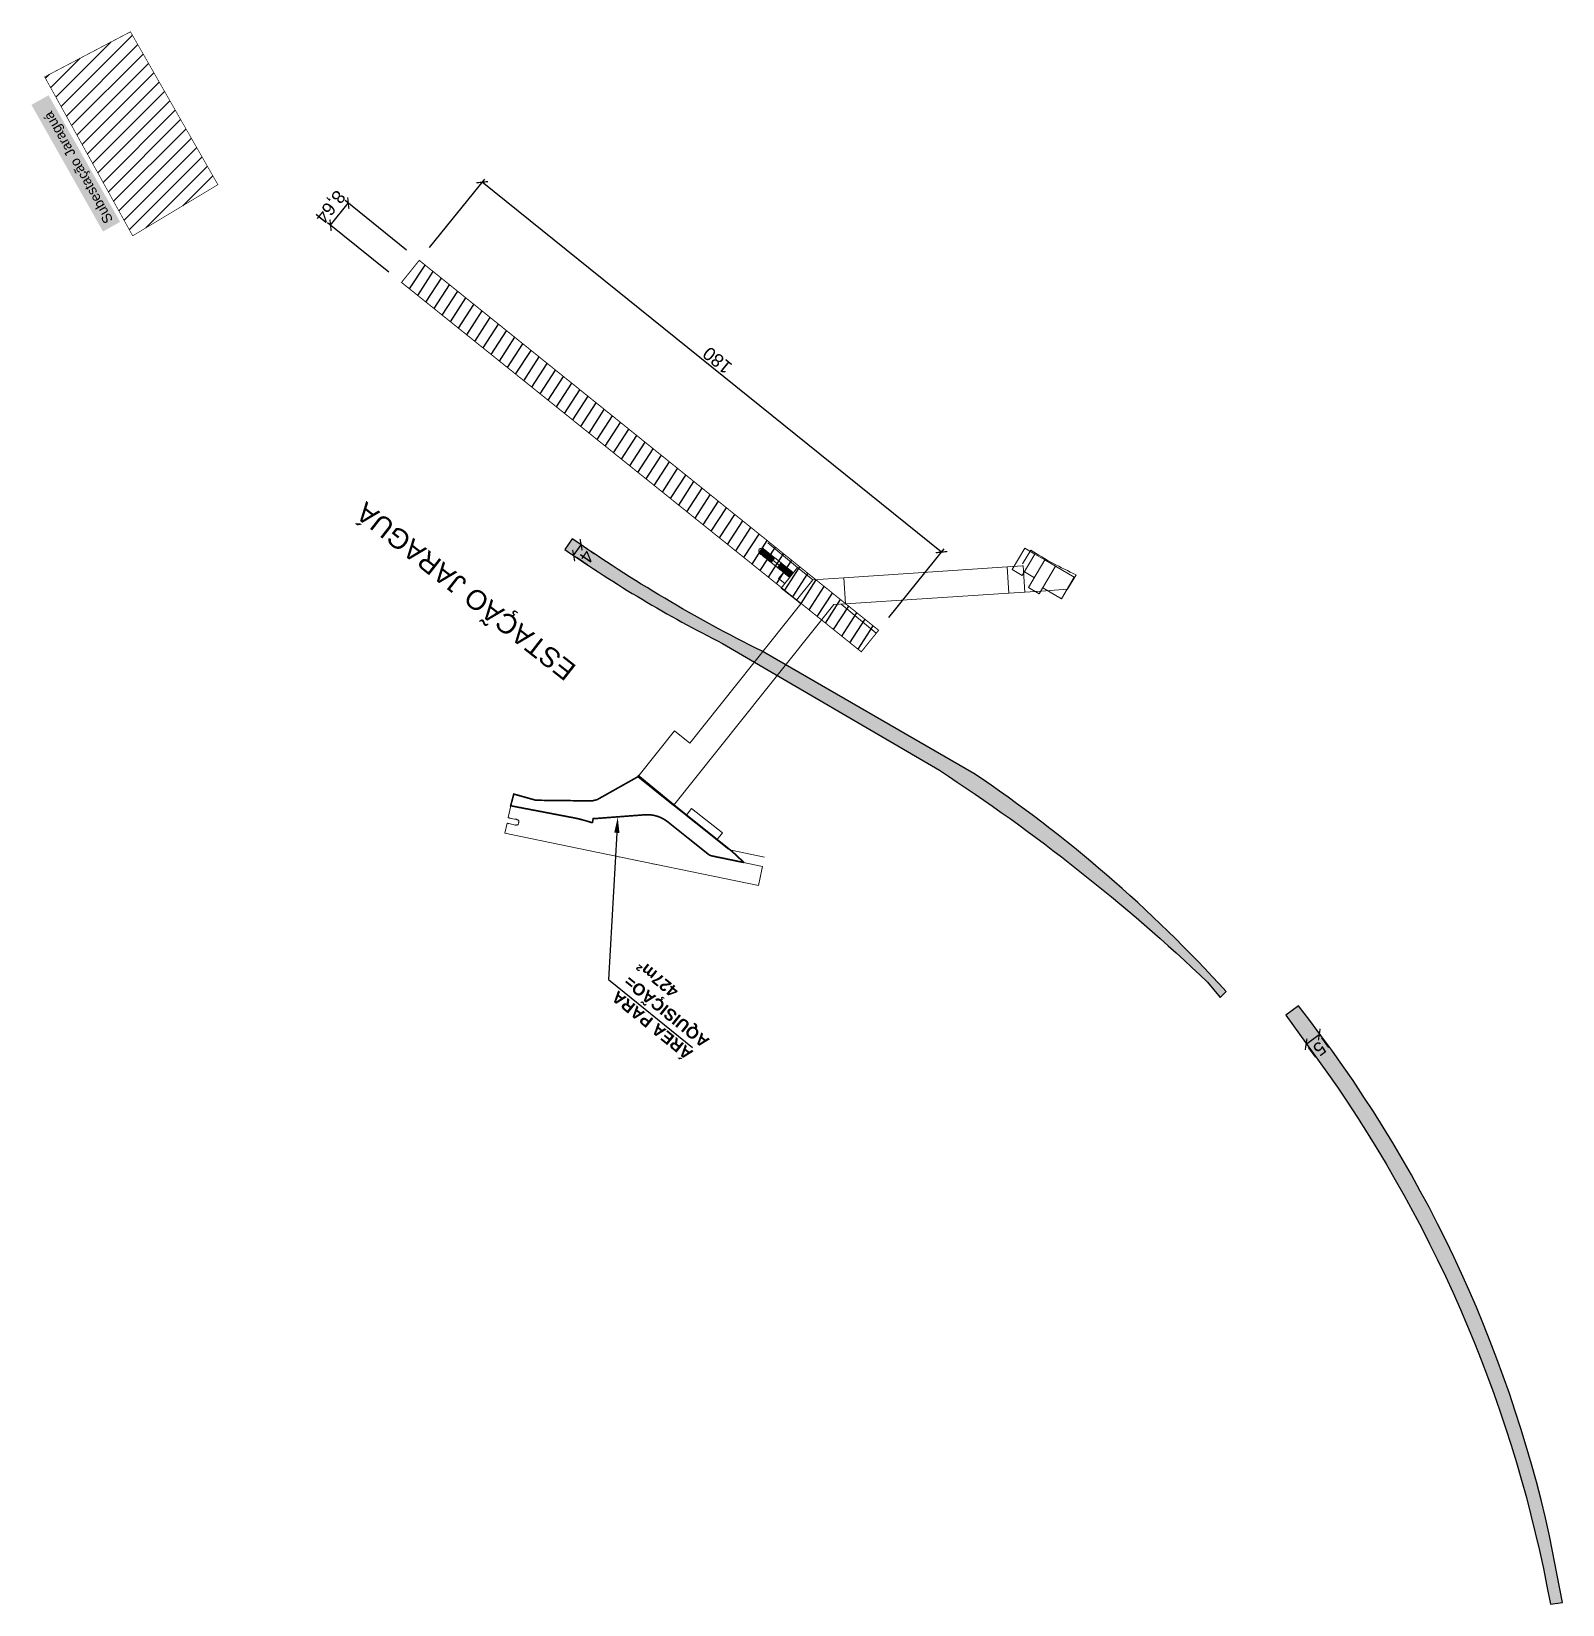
# Model space of a CAD drawing. Header units: metres. Extents: x 286532 to 329498, y 7396783 to 7466136.
# Drawn here: x 321538.2 to 322005.4, y 7404581.4 to 7405061.5 of the extents above; entities that cross this region are included whole.
import ezdxf
from ezdxf import colors
from ezdxf.entities.mleader import LeaderData, LeaderLine
from ezdxf.math import Vec2, Vec3

# ---------------------------------------------------------------- set-up
doc = ezdxf.new("R2010")
doc.units = ezdxf.units.M
doc.header["$LTSCALE"] = 10
doc.linetypes.add('DASHED', pattern=[0.75, 0.5, -0.25])
doc.linetypes.add('DASHED2', pattern=[0.375, 0.25, -0.125])
doc.layers.get('0').update_dxf_attribs({"color": 255})
for name, color, linetype, lineweight in [('_  ARQ-AUX-001', 1, 'Continuous', 5), ('_AUX-PLATAFORMA COTAS', 1, 'Continuous', 25), ('_AUX-PLATAFORMA EXISTENTE', 252, 'Continuous', 25), ('_AUX-PLATAFORMA NOVA', 3, 'DASHED', 25), ('_TEXTO DESAP ESTAÇÕES', 50, 'Continuous', 0)]:
    doc.layers.add(name, color=color, linetype=linetype, lineweight=lineweight)
doc.layers.add('Subestação', color=7, linetype='Continuous', true_color=0xf5f500)
doc.layers.add('Texto Subestação', color=7, linetype='Continuous', true_color=0xf0f000)
doc.layers.add('TEXTO', color=3, linetype='Continuous')
doc.styles.add('ARIAL', font='arial.ttf')
doc.styles.get("Standard").update_dxf_attribs({"font": 'arial.ttf'})
doc.dimstyles.new('ISO-25', dxfattribs={"dimtxt": 2.5, "dimasz": 2.5, "dimexe": 1.25, "dimexo": 0.625, "dimtad": 1, "dimtxsty": 'Standard', "dimcen": 2.5, "dimadec": 0, "dimazin": 0, "dimtfac": 1, "dimtmove": 0, "dimatfit": 3, "dimfxl": 1, "dimarcsym": 0})

msp = doc.modelspace()

# ---------------------------------------------------------------- texts
at = {"layer": 'TEXTO', "style": 'ARIAL'}
msp.add_text('ESTAÇÃO JARAGUÁ', height=5.999999999999999, rotation=141.9005604679081, dxfattribs=at).set_placement((321704.8035986032, 7404867.65244317))
at = {"layer": 'Texto Subestação', "color": 250, "ltscale": 0.05, "true_color": 0x242424, "insert": (321560.5642811047, 7405002.458508713), "char_height": 3, "attachment_point": 1, "rotation": 119.45909898903909, "style": 'ARIAL', "bg_fill": 1, "box_fill_scale": 1.5, "bg_fill_color": 256, "bg_fill_true_color": 15921906, "bg_fill_transparency": 0}
msp.add_mtext_dynamic_manual_height_columns('Subestação Jaraguá', width=41.40626698697842, gutter_width=4362.901603234932, heights=[2.86875909189529], dxfattribs=at)

# ---------------------------------------------------------------- blocks, each defined once
blk = doc.blocks.new('_ArchTick')
at = {"color": 0, "linetype": 'ByBlock', "const_width": 0.15}
blk.add_lwpolyline([(-0.5, -0.5), (0.5, 0.5)], dxfattribs=at)
blk = doc.blocks.new('*D125')
at = {"layer": '_AUX-PLATAFORMA COTAS', "color": 0, "lineweight": -2, "ltscale": 0.05, "transparency": 16777216}
for p, q in [((321659.6487819497, 7404995.518776635), (321676.5056204447, 7405016.452756442)), ((321815.9198213243, 7404902.586248267), (321675.7216459662, 7405015.47916309)), ((321799.8469573078, 7404882.625861812), (321816.7037958028, 7404903.559841621))]:
    blk.add_line(p, q, dxfattribs=at)
at = {"layer": 'Defpoints', "color": 0, "ltscale": 0.05, "transparency": 16777216}
for p in [(321675.7216459662, 7405015.47916309), (321656.5128840348, 7404991.624403223), (321796.7110593929, 7404878.731488402)]:
    blk.add_point(p, dxfattribs=at)
at = {"layer": '_AUX-PLATAFORMA COTAS', "color": 0, "lineweight": -2, "ltscale": 0.05, "transparency": 16777216, "xscale": 2.5, "yscale": 2.5, "zscale": 2.5}
for p, rotation in [((321675.7216459662, 7405015.47916309), 141.1576575328546), ((321815.9198213243, 7404902.586248267), 321.1576575328546)]:
    blk.add_blockref('_ArchTick', p, dxfattribs=dict(at, rotation=rotation))
at = {"layer": '_AUX-PLATAFORMA COTAS', "color": 0, "ltscale": 0.05, "transparency": 16777216, "insert": (321747.4936046987, 7404961.110191848), "char_height": 4, "attachment_point": 5, "rotation": 141.1576575328546}
blk.add_mtext('180', dxfattribs=at)
blk = doc.blocks.new('*D126')
at = {"layer": '_AUX-PLATAFORMA COTAS', "color": 0, "lineweight": -2, "ltscale": 0.05, "transparency": 16777216}
for p, q in [((321652.6191620235, 7404994.760200495), (321633.8840602748, 7405009.848457923)), ((321629.4387217681, 7405002.33579126), (321634.8576018587, 7405009.064419158)), ((321647.2002819334, 7404988.031572597), (321628.4651801842, 7405003.119830025))]:
    blk.add_line(p, q, dxfattribs=at)
at = {"layer": 'Defpoints', "color": 0, "ltscale": 0.05, "transparency": 16777216}
for p in [(321634.8576018587, 7405009.064419158), (321656.5133283585, 7404991.624045435), (321651.0944482684, 7404984.895417538)]:
    blk.add_point(p, dxfattribs=at)
at = {"layer": '_AUX-PLATAFORMA COTAS', "color": 0, "lineweight": -2, "ltscale": 0.05, "transparency": 16777216, "xscale": 2.5, "yscale": 2.5, "zscale": 2.5}
for p, rotation in [((321634.8576018587, 7405009.064419158), 51.15387421299405), ((321629.4387217681, 7405002.33579126), 231.1538742129941)]:
    blk.add_blockref('_ArchTick', p, dxfattribs=dict(at, rotation=rotation))
at = {"layer": '_AUX-PLATAFORMA COTAS', "color": 0, "ltscale": 0.05, "transparency": 16777216, "insert": (321629.1077369931, 7405008.148702126), "char_height": 4, "attachment_point": 5, "rotation": 231.15387421299403}
blk.add_mtext('8,64', dxfattribs=at)
blk = doc.blocks.new('*D128')
at = {"layer": '_AUX-PLATAFORMA COTAS', "color": 0, "lineweight": -2, "ltscale": 0.05, "transparency": 16777216}
for p, q in [((321703.6346357577, 7404901.543075629), (321705.9109146949, 7404904.834146298)), ((321707.7371288696, 7404898.705573916), (321704.6626908835, 7404900.832018206)), ((321710.0134078073, 7404901.996644586), (321706.9389698207, 7404904.123088876))]:
    blk.add_line(p, q, dxfattribs=at)
at = {"layer": 'Defpoints', "color": 0, "ltscale": 0.05, "transparency": 16777216}
for p in [(321705.9011873044, 7404904.840874278), (321705.9109146949, 7404904.834146298), (321703.6249083667, 7404901.549803607)]:
    blk.add_point(p, dxfattribs=at)
at = {"layer": '_AUX-PLATAFORMA COTAS', "color": 0, "lineweight": -2, "ltscale": 0.05, "transparency": 16777216, "xscale": 2.5, "yscale": 2.5, "zscale": 2.5}
for p, rotation in [((321705.9109146949, 7404904.834146298), 55.33021133773899), ((321703.6346357577, 7404901.543075629), 235.330211337739)]:
    blk.add_blockref('_ArchTick', p, dxfattribs=dict(at, rotation=rotation))
at = {"layer": '_AUX-PLATAFORMA COTAS', "color": 0, "ltscale": 0.05, "transparency": 16777216, "insert": (321707.6513295793, 7404901.197650179), "char_height": 4, "attachment_point": 5, "rotation": 235.330211337739}
blk.add_mtext('4', dxfattribs=at)
blk = doc.blocks.new('*D130')
at = {"layer": '_AUX-PLATAFORMA COTAS', "color": 0, "lineweight": -2, "ltscale": 0.05, "transparency": 16777216}
for p, q in [((321927.1851980756, 7404752.387082385), (321931.1986989733, 7404755.362073392)), ((321930.1349335285, 7404748.40765325), (321927.9295600164, 7404751.38287857)), ((321934.1484344271, 7404751.382644257), (321931.9430609141, 7404754.357869578))]:
    blk.add_line(p, q, dxfattribs=at)
at = {"layer": 'Defpoints', "color": 0, "ltscale": 0.05, "transparency": 16777216}
for p in [(321931.170986664, 7404755.399459515), (321931.1986989733, 7404755.362073392), (321927.1574857659, 7404752.424468508)]:
    blk.add_point(p, dxfattribs=at)
at = {"layer": '_AUX-PLATAFORMA COTAS', "color": 0, "lineweight": -2, "ltscale": 0.05, "transparency": 16777216, "xscale": 2.5, "yscale": 2.5, "zscale": 2.5}
for p, rotation in [((321931.1986989733, 7404755.362073392), 36.54753906612375), ((321927.1851980756, 7404752.387082385), 216.5475390661238)]:
    blk.add_blockref('_ArchTick', p, dxfattribs=dict(at, rotation=rotation))
at = {"layer": '_AUX-PLATAFORMA COTAS', "color": 0, "ltscale": 0.05, "transparency": 16777216, "insert": (321931.2964719702, 7404751.035407376), "char_height": 4, "attachment_point": 5, "rotation": 216.54753906612373}
blk.add_mtext('5', dxfattribs=at)

# ---------------------------------------------------------------- dimensions: what is measured, and where the dimension line sits
at = {"layer": '_AUX-PLATAFORMA COTAS', "ltscale": 0.05}
dim = msp.add_aligned_dim(p1=(321796.7110593924, 7404878.731488402), p2=(321656.5128840348, 7404991.624403223), distance=-30.627211809424434, dimstyle='ISO-25', override={"dimtxt": 4, "dimexo": 5, "dimtad": 2, "dimblk1": 'ArchTick', "dimblk2": 'ArchTick', "dimsah": 1}, dxfattribs=at)
dim.commit()
dim.dimension.update_dxf_attribs({"geometry": '*D125', "text_midpoint": (321747.4936046987, 7404961.110191848)})
for base, p1, p2, angle, picture, middle in [((321634.8576018587, 7405009.064419158), (321651.0944482683, 7404984.895417538), (321656.5133283589, 7404991.624045436), 51.153874216868125, '*D126', (321632.1481618136, 7405005.700105209)), ((321705.9109146949, 7404904.834146298), (321703.6249083669, 7404901.549803607), (321705.9011873043, 7404904.840874278), 55.330211337739, '*D128', (321704.7727752272, 7404903.188610964)), ((321931.1986989733, 7404755.362073392), (321927.157485766, 7404752.424468507), (321931.1709866635, 7404755.399459514), 36.54753906612375, '*D130', (321929.1919485242, 7404753.874577888))]:
    dim = msp.add_linear_dim(base=base, p1=p1, p2=p2, angle=angle, dimstyle='ISO-25', override={"dimtxt": 4, "dimexo": 5, "dimgap": 1.5, "dimtad": 2, "dimblk1": 'ArchTick', "dimblk2": 'ArchTick', "dimsah": 1}, dxfattribs=at)
    dim.commit()
    dim.dimension.update_dxf_attribs({"geometry": picture, "text_midpoint": middle, "dimtype": 161})

# ---------------------------------------------------------------- hatches: boundary and pattern name
at = {"layer": '_AUX-PLATAFORMA EXISTENTE', "lineweight": -3, "true_color": 0xa1a1a1}
h = msp.add_hatch(color=253, dxfattribs=at)
h.dxf.hatch_style = 1
edge = h.paths.add_edge_path()
edge.add_line((321900.9267977025, 7404766.613290089), (321902.7586203585, 7404768.484282436))
edge.add_arc((321589.4830684193, 7404483.985589765), 423.1797225460144, 42.24390822127198, 56.06087517803704)
edge.add_line((321825.7492835039, 7404835.068704118), (321760.9285094262, 7404872.409840405))
edge.add_arc((321965.0387649281, 7405281.766861185), 457.4212138316386, 235.0853465649324, 243.4986129214126, ccw=False)
edge.add_line((321703.2311674525, 7404906.678939803), (321700.9614903593, 7404903.388649937))
edge.add_arc((321928.8492271054, 7405230.617041199), 398.7621353735424, 235.1459529043138, 243.1997996951494)
edge.add_line((321749.0550918674, 7404874.688242784), (321815.2740023496, 7404835.996089133))
edge.add_arc((321504.9626455007, 7404359.115269936), 568.9538240554763, 46.43529739385639, 56.94752400709632, ccw=False)
edge.add_line((321897.0704201115, 7404771.377258236), (321900.9267977025, 7404766.613290089))
h = msp.add_hatch(color=253, dxfattribs=at)
h.dxf.hatch_style = 1
edge = h.paths.add_edge_path()
edge.add_line((322001.7432669707, 7404581.522083432), (322005.4460843189, 7404582.015301521))
edge.add_line((322005.4460843189, 7404582.015301521), (322001.48558326, 7404602.318806372))
edge.add_arc((321607.474114784, 7404514.690704144), 403.6381072082806, 12.53850722172072, 38.1649380304553)
edge.add_line((321924.8285942778, 7404764.109740979), (321920.9726941405, 7404761.282840137))
edge.add_line((321920.9726941405, 7404761.282840137), (321933.5519964077, 7404743.863822783))
edge.add_arc((321598.0186533465, 7404507.431159248), 410.4668423788509, 10.399120198828427, 35.170335377203685, ccw=False)
at = {"layer": '_AUX-PLATAFORMA NOVA', "linetype": 'DASHED2', "ltscale": 2, "true_color": 0x05ff05}
h = msp.add_hatch(dxfattribs=at)
h.set_pattern_fill('ANSI31', color=3, angle=231.3753164126847)
h.set_pattern_definition([(57.11494156191355, (321718.1077708684, 7404930.656047815), (-2.666242713979595, 1.723883635907807), [])])
h.paths.add_polyline_path([(321791.4204505371, 7404872.161246955), (321796.7110593924, 7404878.731488402), (321656.5128840348, 7404991.624403223), (321651.0944482683, 7404984.895417538)])
at = {"layer": 'Subestação', "ltscale": 0.05}
h = msp.add_hatch(dxfattribs=at)
h.set_pattern_fill('ANSI31', color=256)
h.set_pattern_definition([(45, (0, 0), (-2.245064030267288, 2.245064030267288), [])])
h.paths.add_polyline_path([(321568.373938377, 7405061.382460462), (321542.1911358397, 7405047.621964644), (321569.0452823894, 7404999.124999099), (321595.0601524106, 7405014.731299414)])

# ---------------------------------------------------------------- linework, layer by layer
at = {"layer": '_  ARQ-AUX-001'}
for p, q in [((321771.9093786502, 7404897.872871656), (321762.8651912711, 7404905.407832313)), ((321761.2770675837, 7404903.821852172), (321760.1535063203, 7404902.415576918)), ((321761.2770675837, 7404903.821852172), (321760.1535063203, 7404902.415576918)), ((321760.1535063203, 7404902.415576918), (321760.3722602485, 7404902.240800722)), ((321761.4958215119, 7404903.647075974), (321760.3722602485, 7404902.240800722)), ((321761.4958215119, 7404903.647075974), (321760.3722602485, 7404902.240800722)), ((321760.3722602485, 7404902.240800722), (321760.5910141768, 7404902.066024525)), ((321761.7145754402, 7404903.472299778), (321760.5910141768, 7404902.066024525)), ((321761.7145754402, 7404903.472299778), (321760.5910141768, 7404902.066024525)), ((321760.5910141768, 7404902.066024525), (321760.809768105, 7404901.891248329)), ((321760.715286952, 7404903.118714545), (321760.9340408802, 7404902.943938348)), ((321761.9333293684, 7404903.297523581), (321760.809768105, 7404901.891248329)), ((321761.9333293684, 7404903.297523581), (321760.809768105, 7404901.891248329)), ((321760.809768105, 7404901.891248329), (321761.0285220333, 7404901.716472132)), ((321760.9340408802, 7404902.943938348), (321761.1527948085, 7404902.769162152)), ((321762.1520832967, 7404903.122747385), (321761.0285220333, 7404901.716472132)), ((321762.1520832967, 7404903.122747385), (321761.0285220333, 7404901.716472132)), ((321761.0285220333, 7404901.716472132), (321761.2472759616, 7404901.541695936)), ((321761.1527948085, 7404902.769162152), (321761.3715487368, 7404902.594385955)), ((321762.3708372249, 7404902.947971188), (321761.2472759616, 7404901.541695936)), ((321762.3708372249, 7404902.947971188), (321761.2472759616, 7404901.541695936)), ((321761.2472759616, 7404901.541695936), (321761.4660298898, 7404901.366919739)), ((321761.2770675837, 7404903.821852172), (321761.4958215119, 7404903.647075974)), ((321761.3715487368, 7404902.594385955), (321761.590302665, 7404902.419609759)), ((321762.5895911532, 7404902.773194992), (321761.4660298898, 7404901.366919739)), ((321762.5895911532, 7404902.773194992), (321761.4660298898, 7404901.366919739)), ((321761.4660298898, 7404901.366919739), (321761.6847838181, 7404901.192143543)), ((321761.4958215119, 7404903.647075974), (321761.7145754402, 7404903.472299778)), ((321761.590302665, 7404902.419609759), (321761.8090565933, 7404902.244833563)), ((321762.8083450815, 7404902.598418796), (321761.6847838181, 7404901.192143543)), ((321762.8083450815, 7404902.598418796), (321761.6847838181, 7404901.192143543)), ((321761.6847838181, 7404901.192143543), (321761.9035377463, 7404901.017367346)), ((321761.7145754402, 7404903.472299778), (321761.9333293684, 7404903.297523581)), ((321761.8090565933, 7404902.244833563), (321762.0278105215, 7404902.070057366)), ((321763.0270990097, 7404902.423642599), (321761.9035377463, 7404901.017367346)), ((321763.0270990097, 7404902.423642599), (321761.9035377463, 7404901.017367346)), ((321761.9035377463, 7404901.017367346), (321762.1222916746, 7404900.84259115)), ((321761.9333293684, 7404903.297523581), (321762.1520832967, 7404903.122747385)), ((321762.0278105215, 7404902.070057366), (321762.2465644498, 7404901.89528117)), ((321763.245852938, 7404902.248866403), (321762.1222916746, 7404900.84259115)), ((321763.245852938, 7404902.248866403), (321762.1222916746, 7404900.84259115)), ((321762.1222916746, 7404900.84259115), (321762.3410456029, 7404900.667814953)), ((321762.1520832967, 7404903.122747385), (321762.3708372249, 7404902.947971188)), ((321762.2465644498, 7404901.89528117), (321762.4653183781, 7404901.720504972)), ((321763.4646068662, 7404902.074090206), (321762.3410456029, 7404900.667814953)), ((321763.4646068662, 7404902.074090206), (321762.3410456029, 7404900.667814953)), ((321762.3410456029, 7404900.667814953), (321762.5597995311, 7404900.493038757)), ((321762.3708372249, 7404902.947971188), (321762.5895911532, 7404902.773194992)), ((321762.4653183781, 7404901.720504972), (321762.6840723063, 7404901.545728776)), ((321763.6833607945, 7404901.89931401), (321762.5597995311, 7404900.493038757)), ((321763.6833607945, 7404901.89931401), (321762.5597995311, 7404900.493038757)), ((321762.5597995311, 7404900.493038757), (321762.7785534594, 7404900.31826256)), ((321762.5895911532, 7404902.773194992), (321762.8083450815, 7404902.598418796)), ((321762.6840723063, 7404901.545728776), (321762.9028262346, 7404901.370952579)), ((321763.9021147228, 7404901.724537813), (321762.7785534594, 7404900.31826256)), ((321763.9021147228, 7404901.724537813), (321762.7785534594, 7404900.31826256)), ((321762.7785534594, 7404900.31826256), (321762.9973073876, 7404900.143486364)), ((321762.8083450815, 7404902.598418796), (321763.0270990097, 7404902.423642599)), ((321762.9028262346, 7404901.370952579), (321763.1215801628, 7404901.196176383)), ((321764.120868651, 7404901.549761617), (321762.9973073876, 7404900.143486364)), ((321764.120868651, 7404901.549761617), (321762.9973073876, 7404900.143486364)), ((321762.9973073876, 7404900.143486364), (321763.2160613159, 7404899.968710167)), ((321763.0270990097, 7404902.423642599), (321763.245852938, 7404902.248866403)), ((321763.1215801628, 7404901.196176383), (321763.340334091, 7404901.021400186)), ((321764.3396225793, 7404901.37498542), (321763.2160613159, 7404899.968710167)), ((321764.3396225793, 7404901.37498542), (321763.2160613159, 7404899.968710167)), ((321763.2160613159, 7404899.968710167), (321763.4348152442, 7404899.79393397)), ((321763.245852938, 7404902.248866403), (321763.4646068662, 7404902.074090206)), ((321763.340334091, 7404901.021400186), (321763.5590880193, 7404900.84662399)), ((321764.5583765075, 7404901.200209224), (321763.4348152442, 7404899.79393397)), ((321764.5583765075, 7404901.200209224), (321763.4348152442, 7404899.79393397)), ((321763.4348152442, 7404899.79393397), (321763.6535691724, 7404899.619157773)), ((321763.4646068662, 7404902.074090206), (321763.6833607945, 7404901.89931401)), ((321763.5590880193, 7404900.84662399), (321763.7778419476, 7404900.671847793)), ((321764.7771304358, 7404901.025433027), (321763.6535691724, 7404899.619157773)), ((321764.7771304358, 7404901.025433027), (321763.6535691724, 7404899.619157773)), ((321763.6535691724, 7404899.619157773), (321763.8723231007, 7404899.444381577)), ((321763.6833607945, 7404901.89931401), (321763.9021147228, 7404901.724537813)), ((321763.7778419476, 7404900.671847793), (321763.9965958758, 7404900.497071597)), ((321764.9958843641, 7404900.850656831), (321763.8723231007, 7404899.444381577)), ((321764.9958843641, 7404900.850656831), (321763.8723231007, 7404899.444381577)), ((321763.8723231007, 7404899.444381577), (321765.8254831744, 7404897.883879823)), ((321763.9021147228, 7404901.724537813), (321764.120868651, 7404901.549761617)), ((321763.9965958758, 7404900.497071597), (321764.2153498041, 7404900.3222954)), ((321764.120868651, 7404901.549761617), (321764.3396225793, 7404901.37498542)), ((321764.2153498041, 7404900.3222954), (321764.4341037323, 7404900.147519204)), ((321764.3396225793, 7404901.37498542), (321764.5583765075, 7404901.200209224)), ((321764.4341037323, 7404900.147519204), (321766.3872638061, 7404898.58701745)), ((321764.5583765075, 7404901.200209224), (321764.7771304358, 7404901.025433027)), ((321764.7771304358, 7404901.025433027), (321764.9958843641, 7404900.850656831)), ((321766.9490444378, 7404899.290155075), (321764.9958843641, 7404900.850656831)), ((321841.3382451343, 7404903.810803117), (321837.4667045913, 7404897.2708357)), ((321844.4361244374, 7404901.976915492), (321840.5645838944, 7404895.436948074)), ((321843.127413131, 7404903.194087533), (321840.6288529593, 7404898.978972225)), ((321844.4361244374, 7404901.976915492), (321841.3382451343, 7404903.810803117)), ((321847.4479515376, 7404900.193969189), (321842.4557018901, 7404891.760853308)), ((321847.4479515376, 7404900.193969189), (321844.4361244374, 7404901.976915492)), ((321850.7179352464, 7404898.258198918), (321847.4479515376, 7404900.193969189)), ((321766.9490444378, 7404899.290155075), (321765.8254831744, 7404897.883879823)), ((321766.9490444378, 7404899.290155075), (321765.8254831744, 7404897.883879823)), ((321765.8254831744, 7404897.883879823), (321766.0442371027, 7404897.709103626)), ((321767.167798366, 7404899.115378879), (321766.0442371027, 7404897.709103626)), ((321767.167798366, 7404899.115378879), (321766.0442371027, 7404897.709103626)), ((321766.0442371027, 7404897.709103626), (321766.2629910309, 7404897.53432743)), ((321767.6729326369, 7404896.407836888), (321766.1748509525, 7404894.532803217)), ((321767.3865522943, 7404898.940602683), (321766.2629910309, 7404897.53432743)), ((321767.3865522943, 7404898.940602683), (321766.2629910309, 7404897.53432743)), ((321766.2629910309, 7404897.53432743), (321766.4817449592, 7404897.359551233)), ((321766.3872638061, 7404898.58701745), (321766.6060177343, 7404898.412241253)), ((321767.6053062226, 7404898.765826486), (321766.4817449592, 7404897.359551233)), ((321767.6053062226, 7404898.765826486), (321766.4817449592, 7404897.359551233)), ((321766.4817449592, 7404897.359551233), (321766.7004988874, 7404897.184775037)), ((321766.6060177343, 7404898.412241253), (321766.8247716626, 7404898.237465057)), ((321767.8240601508, 7404898.59105029), (321766.7004988874, 7404897.184775037)), ((321767.8240601508, 7404898.59105029), (321766.7004988874, 7404897.184775037)), ((321766.7004988874, 7404897.184775037), (321766.9192528157, 7404897.00999884)), ((321766.8247716626, 7404898.237465057), (321767.0435255909, 7404898.062688859)), ((321768.042814079, 7404898.416274093), (321766.9192528157, 7404897.00999884)), ((321768.042814079, 7404898.416274093), (321766.9192528157, 7404897.00999884)), ((321766.9192528157, 7404897.00999884), (321767.1380067439, 7404896.835222644)), ((321771.9162626219, 7404897.881487794), (321766.9226570069, 7404891.631375559)), ((321766.9490444378, 7404899.290155075), (321767.167798366, 7404899.115378879)), ((321767.0435255909, 7404898.062688859), (321767.2622795191, 7404897.887912663)), ((321768.2615680073, 7404898.241497897), (321767.1380067439, 7404896.835222644)), ((321768.2615680073, 7404898.241497897), (321767.1380067439, 7404896.835222644)), ((321767.1380067439, 7404896.835222644), (321767.3567606722, 7404896.660446447)), ((321767.167798366, 7404899.115378879), (321767.3865522943, 7404898.940602683)), ((321767.2622795191, 7404897.887912663), (321767.4810334474, 7404897.713136466)), ((321768.4803219356, 7404898.0667217), (321767.3567606722, 7404896.660446447)), ((321768.4803219356, 7404898.0667217), (321767.3567606722, 7404896.660446447)), ((321767.3567606722, 7404896.660446447), (321767.5755146004, 7404896.485670251)), ((321767.3865522943, 7404898.940602683), (321767.6053062226, 7404898.765826486)), ((321767.4810334474, 7404897.713136466), (321767.6997873756, 7404897.53836027)), ((321768.6990758638, 7404897.891945504), (321767.5755146004, 7404896.485670251)), ((321768.6990758638, 7404897.891945504), (321767.5755146004, 7404896.485670251)), ((321767.5755146004, 7404896.485670251), (321767.672932637, 7404896.407836887)), ((321767.6053062226, 7404898.765826486), (321767.8240601508, 7404898.59105029)), ((321769.3255460265, 7404895.087460679), (321767.6729326369, 7404896.407836888)), ((321767.6997873756, 7404897.53836027), (321767.9185413039, 7404897.363584073)), ((321768.9178297921, 7404897.717169307), (321767.7942685287, 7404896.310894054)), ((321768.9178297921, 7404897.717169307), (321767.7942685287, 7404896.310894054)), ((321767.8240601508, 7404898.59105029), (321768.042814079, 7404898.416274093)), ((321767.9185413039, 7404897.363584073), (321768.1372952322, 7404897.188807877)), ((321769.1365837203, 7404897.542393111), (321768.013022457, 7404896.136117857)), ((321769.1365837203, 7404897.542393111), (321768.013022457, 7404896.136117857)), ((321768.042814079, 7404898.416274093), (321768.2615680073, 7404898.241497897)), ((321768.1372952322, 7404897.188807877), (321768.3560491604, 7404897.01403168)), ((321769.3553376486, 7404897.367616914), (321768.2317763852, 7404895.96134166)), ((321769.3553376486, 7404897.367616914), (321768.2317763852, 7404895.96134166)), ((321768.2615680073, 7404898.241497897), (321768.4803219356, 7404898.0667217)), ((321768.3560491604, 7404897.01403168), (321768.5748030887, 7404896.839255484)), ((321769.5740915769, 7404897.192840718), (321768.4505303135, 7404895.786565464)), ((321769.5740915769, 7404897.192840718), (321768.4505303135, 7404895.786565464)), ((321768.4803219356, 7404898.0667217), (321768.6990758638, 7404897.891945504)), ((321768.5748030887, 7404896.839255484), (321768.7935570169, 7404896.664479287)), ((321769.7928455051, 7404897.018064521), (321768.6692842417, 7404895.611789268)), ((321769.7928455051, 7404897.018064521), (321768.6692842417, 7404895.611789268)), ((321768.6990758638, 7404897.891945504), (321768.9178297921, 7404897.717169307)), ((321770.1060805864, 7404895.615822108), (321768.7884574008, 7404895.468575238)), ((321768.7935570169, 7404896.664479287), (321769.0123109452, 7404896.489703091)), ((321770.0115994334, 7404896.843288325), (321768.88803817, 7404895.437013071)), ((321770.0115994334, 7404896.843288325), (321768.88803817, 7404895.437013071)), ((321768.9178297921, 7404897.717169307), (321769.1365837203, 7404897.542393111)), ((321769.0123109452, 7404896.489703091), (321769.2310648735, 7404896.314926894)), ((321770.2303533616, 7404896.668512128), (321769.1067920983, 7404895.262236875)), ((321770.2303533616, 7404896.668512128), (321769.1067920983, 7404895.262236875)), ((321769.1365837203, 7404897.542393111), (321769.3553376486, 7404897.367616914)), ((321769.2310648735, 7404896.314926894), (321769.4498188017, 7404896.140150698)), ((321770.4491072899, 7404896.493735931), (321769.3255460265, 7404895.087460678)), ((321770.4491072899, 7404896.493735931), (321769.3255460265, 7404895.087460678)), ((321769.3255460265, 7404895.087460678), (321769.5442999548, 7404894.912684482)), ((321769.3553376486, 7404897.367616914), (321769.5740915769, 7404897.192840718)), ((321769.4498188017, 7404896.140150698), (321769.6685727299, 7404895.965374501)), ((321769.5740915769, 7404897.192840718), (321769.7928455051, 7404897.018064521)), ((321769.6685727299, 7404895.965374501), (321769.8873266582, 7404895.790598305)), ((321769.7928455051, 7404897.018064521), (321770.0115994334, 7404896.843288325)), ((321769.8873266582, 7404895.790598305), (321770.1060805864, 7404895.615822108)), ((321770.1060805864, 7404895.615822108), (321769.9588337168, 7404896.933445293)), ((321770.0115994334, 7404896.843288325), (321770.2303533616, 7404896.668512128)), ((321770.2303533616, 7404896.668512128), (321770.4491072899, 7404896.493735931)), ((321770.4491072899, 7404896.493735931), (321770.6678612182, 7404896.318959734)), ((321776.6038467988, 7404894.136283583), (321771.9162626219, 7404897.881487794)), ((321776.6038467988, 7404894.136283583), (321786.1131426252, 7404894.766577362)), ((321835.9103013774, 7404898.067225479), (321786.1131426252, 7404894.766577362)), ((321786.6422365187, 7404886.784092808), (321786.1131426252, 7404894.766577362)), ((321835.9103013774, 7404898.067225479), (321840.668381626, 7404898.38259987)), ((321836.439395271, 7404890.084740925), (321835.9103013774, 7404898.067225479)), ((321837.4667045913, 7404897.2708357), (321840.5645838944, 7404895.436948074)), ((321840.668381626, 7404898.38259987), (321840.8058678754, 7404898.391712714)), ((321840.8058678754, 7404898.391712714), (321841.3349617689, 7404890.40922816)), ((321841.2268210925, 7404896.555626712), (321844.2386481927, 7404894.772680409)), ((321845.7256855989, 7404889.825083037), (321850.7179352464, 7404898.258198918)), ((321850.7179352464, 7404898.258198918), (321856.3973806354, 7404894.896071604)), ((321856.3973806354, 7404894.896071604), (321852.5258400925, 7404888.356104187)), ((321854.3711875188, 7404891.23370545), (321857.0107118607, 7404895.686629814)), ((321766.1748509525, 7404894.532803217), (321768.0462182703, 7404893.037650811)), ((321766.9226570069, 7404891.631375559), (321771.6102411838, 7404887.886171347)), ((321776.6038467988, 7404894.136283583), (321771.6102411838, 7404887.886171347)), ((321771.6102411838, 7404887.886171347), (321776.6038467988, 7404894.136283583)), ((321836.439395271, 7404890.084740925), (321786.6422365187, 7404886.784092808)), ((321841.1974755196, 7404890.400115316), (321836.439395271, 7404890.084740925)), ((321841.3349617689, 7404890.40922816), (321841.1974755196, 7404890.400115316)), ((321841.200088005, 7404890.360700526), (321846.3887029649, 7404890.704611557)), ((321842.4557018901, 7404891.760853308), (321845.7256855989, 7404889.825083037)), ((321846.3887029649, 7404890.704611557), (321854.3711875188, 7404891.23370545)), ((321852.5258400925, 7404888.356104187), (321846.8463947034, 7404891.7182315)), ((321734.1174652906, 7404825.261401399), (321783.0855588317, 7404886.548349609)), ((321773.0166673655, 7404886.762489498), (321739.1033411536, 7404844.317621485)), ((321771.6102411838, 7404887.886171347), (321773.0166673655, 7404886.762489498)), ((321786.6422365187, 7404886.784092808), (321783.0855588317, 7404886.548349609)), ((321795.990566342, 7404877.810173456), (321785.324072156, 7404886.696722426)), ((321734.4157569756, 7404848.062825697), (321723.1798478414, 7404834.00031006)), ((321739.1033411536, 7404844.317621485), (321734.4157569756, 7404848.062825697)), ((321723.1798478414, 7404834.000310059), (321710.804933615, 7404827.043856832)), ((321723.1797688753, 7404834.000211228), (321723.1800824503, 7404833.999960693)), ((321750.4564928444, 7404812.206349958), (321723.1798478414, 7404834.000310059)), ((321723.1800824503, 7404833.999960693), (321727.8673416321, 7404830.255016141)), ((321691.7250980323, 7404826.963213734), (321685.3651650189, 7404828.745863052)), ((321727.8676666272, 7404830.254756481), (321734.1174652906, 7404825.261401399)), ((321709.3004178321, 7404826.659181656), (321692.5003303294, 7404826.852083125)), ((321739.6413613298, 7404824.355434411), (321737.9560194347, 7404822.246021532)), ((321749.0165296837, 7404816.865025989), (321739.6413613298, 7404824.355434411)), ((321725.3661305845, 7404822.419856037), (321710.6148908472, 7404821.299791209)), ((321744.6541290396, 7404810.442428893), (321732.36542507, 7404820.261067659)), ((321737.9560194347, 7404822.246021532), (321747.3311877886, 7404814.755613109)), ((321747.3311877886, 7404814.755613109), (321749.0165296837, 7404816.865025989)), ((321717.729231571, 7404809.538207519), (321716.6675688408, 7404809.757255409)), ((321723.9069481597, 7404808.263607866), (321720.5077293399, 7404808.964927585)), ((321761.2777946058, 7404806.679520126), (321745.8052752976, 7404809.871856317)), ((321761.8637885759, 7404809.519698124), (321751.7229437077, 7404811.611987392)), ((321728.8361885188, 7404807.24658935), (321727.7374622101, 7404807.473272046))]:
    msp.add_line(p, q, dxfattribs=at)
for points in [[(321709.3467660893, 7404819.976499367), (321709.3467660893, 7404819.976499367), (321709.3467660893, 7404819.976499367), (321708.2122539883, 7404820.34813093), (321706.4143968142, 7404820.866665776), (321704.5755445859, 7404821.323012582), (321702.679225271, 7404821.717061891), (321692.1293537706, 7404823.705617829), (321684.4139043752, 7404825.170965806), (321683.6668359913, 7404821.550097168), (321683.7291278565, 7404821.528143783), (321683.7780909947, 7404821.491471134), (321684.0494374202, 7404821.440628039), (321684.0923401387, 7404821.467877571), (321684.1353909333, 7404821.477751137), (321684.1652452499, 7404821.463862152), (321684.1568749382, 7404821.438810694), (321684.1467792086, 7404821.42548923), (321685.5809791728, 7404821.1334743), (321685.6606105273, 7404821.12193839), (321685.8074795185, 7404821.115923526), (321686.1501645536, 7404821.051843613), (321686.3429862927, 7404820.989980442), (321686.4147556056, 7404820.919973737), (321686.5020619239, 7404820.893128588), (321686.6558437104, 7404820.834904323), (321686.7386456499, 7404820.782786482), (321686.8120319286, 7404820.710110391), (321686.8483502154, 7404820.659046458), (321686.8735748884, 7404820.596290808), (321686.885216824, 7404820.538320627), (321686.8876376093, 7404820.324803528), (321686.87237504, 7404820.141314984), (321686.8637638906, 7404820.072647289), (321686.8322999518, 7404819.920148814), (321686.7889417788, 7404819.770596705), (321686.6907645655, 7404819.533077221), (321686.6676887963, 7404819.484012307), (321686.603294996, 7404819.403419022), (321686.586049846, 7404819.387736895), (321686.5088018826, 7404819.343118859), (321686.4255986788, 7404819.315847742), (321686.3387788852, 7404819.302473143), (321686.0845891788, 7404819.319733001), (321685.9909722377, 7404819.283849278), (321685.920499768, 7404819.285141602), (321685.7894114486, 7404819.303356284), (321685.4493481279, 7404819.380143043), (321685.2850685314, 7404819.444416611), (321684.7140583738, 7404819.557519735), (321683.8016584616, 7404819.748548573), (321683.8077538864, 7404819.731183733), (321683.8029032516, 7404819.707673822), (321683.7665354874, 7404819.711792101), (321683.7484432873, 7404819.721244513), (321683.706354223, 7404819.777782688), (321683.4370429496, 7404819.838489697), (321683.3775633104, 7404819.824191284), (321683.3102381346, 7404819.821749371), (321682.6805034837, 7404816.769570353), (321707.6233119161, 7404811.623295949), (321707.6233119161, 7404811.623295949)], [(321709.3004178321, 7404826.659181656), (321709.3004178321, 7404826.659181656), (321710.804933615, 7404827.043856832)], [(321707.623315708, 7404811.623300695), (321707.623315708, 7404811.623300695), (321760.0653932883, 7404800.803289782), (321761.0838853272, 7404805.73968645), (321761.2777946058, 7404806.679520126), (321745.7488713032, 7404809.888793506), (321745.5798544897, 7404809.939546466), (321745.4141143083, 7404810.000149589), (321745.2522242669, 7404810.07039317), (321745.0947445509, 7404810.150034147), (321744.9422200846, 7404810.23879694), (321744.7951786459, 7404810.336374404), (321744.6418334129, 7404810.452253064), (321732.0825185803, 7404820.478948607), (321731.7920135394, 7404820.686590151), (321731.494280365, 7404820.88372753), (321730.985141298, 7404821.185454157), (321730.8786568848, 7404821.245498044), (321730.5615515494, 7404821.409669893), (321730.2387870202, 7404821.562415591), (321729.9107748485, 7404821.703540375), (321729.5779332768, 7404821.832864299), (321729.2406867052, 7404821.950222467), (321728.8994651507, 7404822.055465234), (321728.5547036988, 7404822.148458411), (321728.2068419486, 7404822.229083421), (321727.8563234522, 7404822.297237461), (321727.5035951495, 7404822.352833629), (321727.1491067979, 7404822.395801036), (321726.7933103992, 7404822.426084895), (321726.4366596228, 7404822.443646591), (321726.0796092277, 7404822.448463732), (321725.7226144825, 7404822.440530175), (321725.3661305845, 7404822.419856037), (321710.2882337797, 7404821.280357605), (321709.7110033175, 7404821.273129899), (321709.6137009508, 7404821.270221538), (321709.3467660893, 7404819.976499367)]]:
    msp.add_lwpolyline(points, dxfattribs=at)
msp.add_lwpolyline([(321698.7193185769, 7404822.460878857), (321698.719310415, 7404822.460861818), (321698.6617210198, 7404822.38879154)], close=True, dxfattribs=at)
msp.add_lwpolyline([(321751.7229437077, 7404811.611987392, -0.131813149562776), (321750.4564928444, 7404812.206349958, 4.291030821904299)], format="xyb", dxfattribs=at)
for centre, radius, start, end in [((321760.715286952, 7404903.118714545), 0.5624999999999996, 141.3764548924194, 262.2110036262778), ((321760.715286952, 7404903.118714545), 0.5625000000000271, 20.54190613833612, 141.3764548924194), ((321900.8892046632, 7404993.420403792), 107.1317539603468, 237.3731220251829, 245.8218574884399), ((321692.5347745704, 7404829.851885385), 2.999999999999766, 254.3421490050984, 269.3421489998024), ((321726.1232533301, 7404812.448558973), 9.999999999999723, 51.37524686742664, 94.34214899972308)]:
    msp.add_arc(centre, radius, start, end, dxfattribs=at)
at = {"layer": '_AUX-PLATAFORMA EXISTENTE', "color": 1, "lineweight": -3}
msp.add_lwpolyline([(321900.9267977025, 7404766.613290089), (321902.7586203585, 7404768.484282436, 0.06036103924680126), (321825.7492835039, 7404835.068704118), (321760.9285094262, 7404872.409840405, -0.03672629874269433), (321703.2311674525, 7404906.678939803), (321700.9614903593, 7404903.388649937, 0.03515600888738207), (321749.0550918674, 7404874.688242784), (321815.2740023496, 7404835.996089133, -0.04590043595317694), (321897.0704201115, 7404771.377258236)], format="xyb", close=True, dxfattribs=at)
at = {"layer": '_AUX-PLATAFORMA EXISTENTE', "color": 1}
msp.add_lwpolyline([(322001.7432669707, 7404581.522083432), (322005.4460843189, 7404582.015301521), (322001.48558326, 7404602.318806372, 0.1122847507399715), (321924.8285942778, 7404764.109740979), (321920.9726941405, 7404761.282840137), (321933.5519964077, 7404743.863822783, -0.1085076863716855)], format="xyb", close=True, dxfattribs=at)
at = {"layer": '_AUX-PLATAFORMA NOVA', "color": 3, "linetype": 'DASHED2', "ltscale": 2, "true_color": 0x05ff05, "const_width": 0.3, "flags": 128}
msp.add_lwpolyline([(321791.4204505371, 7404872.161246955), (321796.7110593924, 7404878.731488402), (321656.5128840348, 7404991.624403223), (321651.0944482683, 7404984.895417538), (321791.4204505371, 7404872.161246955)], dxfattribs=at)
at = {"layer": '_TEXTO DESAP ESTAÇÕES', "color": 240, "const_width": 0.5, "flags": 128}
msp.add_lwpolyline([(321755.6094671116, 7404807.849026309), (321752.0983110243, 7404811.151687571), (321734.9274895259, 7404824.879459615), (321723.446634682, 7404834.3342122), (321723.180082451, 7404833.999960693), (321710.8049336162, 7404827.043856831), (321709.3004178329, 7404826.659181656), (321692.5003303302, 7404826.852083125, -0.06554346303775745), (321691.725098033, 7404826.963213734), (321685.3651650197, 7404828.745863052), (321684.4139043756, 7404825.170965805), (321704.5755445871, 7404821.323012582, -0.02295395224756385), (321709.3467660893, 7404819.976499367), (321709.6137009512, 7404821.270221538), (321710.2882337805, 7404821.280357605), (321710.614890848, 7404821.299791209), (321715.4922661581, 7404821.673647651), (321725.3661305852, 7404822.419856038, -0.1895229047013166), (321732.3654250691, 7404820.261067661), (321744.6418323538, 7404810.452253911, 0.1059248588370023), (321745.8052752984, 7404809.871856317), (321755.6094671116, 7404807.849026309)], format="xyb", dxfattribs=at)
at = {"layer": 'Subestação', "const_width": 0.2, "flags": 128}
msp.add_lwpolyline([(321568.373938377, 7405061.382460462), (321542.1911358397, 7405047.621964644), (321569.0452823894, 7404999.124999099), (321595.0601524106, 7405014.731299414), (321568.373938377, 7405061.382460462)], dxfattribs=at)

msp.set_redraw_order([(e.dxf.handle, doc.entitydb.next_handle()) for e in msp.query("TEXT MTEXT ATTDEF DIMENSION ARC_DIMENSION")])  # texts and dimensions are drawn at this point

# ---------------------------------------------------------------- leaders
at = {"layer": '_TEXTO DESAP ESTAÇÕES', "color": 2}
ml = msp.add_multileader_mtext('Standard', dxfattribs=at)
ml.set_content('{\\fArial|b1|i0|c0|p34;\\C2;ÁREA PARA\\PAQUISIÇÃO=\\P427m²}', color=6, style='ARIAL')
ml.set_leader_properties()
ml.build(insert=Vec2(0, 0))
ml.multileader.update_dxf_attribs({"text_right_attachment_type": 6, "dogleg_length": 0.5399999999999999, "arrow_head_size": 4.8})
ctx = ml.context
ctx.base_point, ctx.char_height, ctx.arrow_head_size, ctx.landing_gap_size, ctx.plane_origin, ctx.plane_x_axis, ctx.plane_y_axis = Vec3(321743.0693657079, 7404745.642483836), 3.599999999999999, 4.8, 3.6, Vec3(321726.8120163856, 7404850.84654143), Vec3(-0.7778142201851084, 0.6284942632020056), Vec3(-0.6284942632020056, -0.7778142201851084)
ctx.right_attachment, ctx.text_align_type = 6, 2
notes = []
notes.append((ctx, [(1, (1, 1, 0), (321714.26070773, 7404772.160482266), (0.7778142201851084, -0.6284942632020056), 0.6479999999999999, [(0, [(321717.0931382678, 7404821.71166797)], 0, [])])]))
ctx.mtext.insert, ctx.mtext.text_direction, ctx.mtext.rotation, ctx.mtext.alignment, ctx.mtext.flow_direction = Vec3(321714.8497673204, 7404766.130481205), Vec3(-0.7778142201851084, 0.6284942632020056), 2.461976816276659, 3, 5
for ctx, leaders in notes:
    for number, flags, end, landing, length, lines in leaders:
        leader = LeaderData()
        leader.index, (leader.has_last_leader_line, leader.has_dogleg_vector, leader.attachment_direction) = number, flags
        leader.last_leader_point, leader.dogleg_vector, leader.dogleg_length = Vec3(end), Vec3(landing), length
        for number, points, colour, breaks in lines:
            line = LeaderLine()
            line.index, line.vertices, line.color, line.breaks = number, Vec3.list(points), colors.encode_raw_color(colour), breaks
            leader.lines.append(line)
        ctx.leaders.append(leader)

doc.saveas('drawing.dxf')
